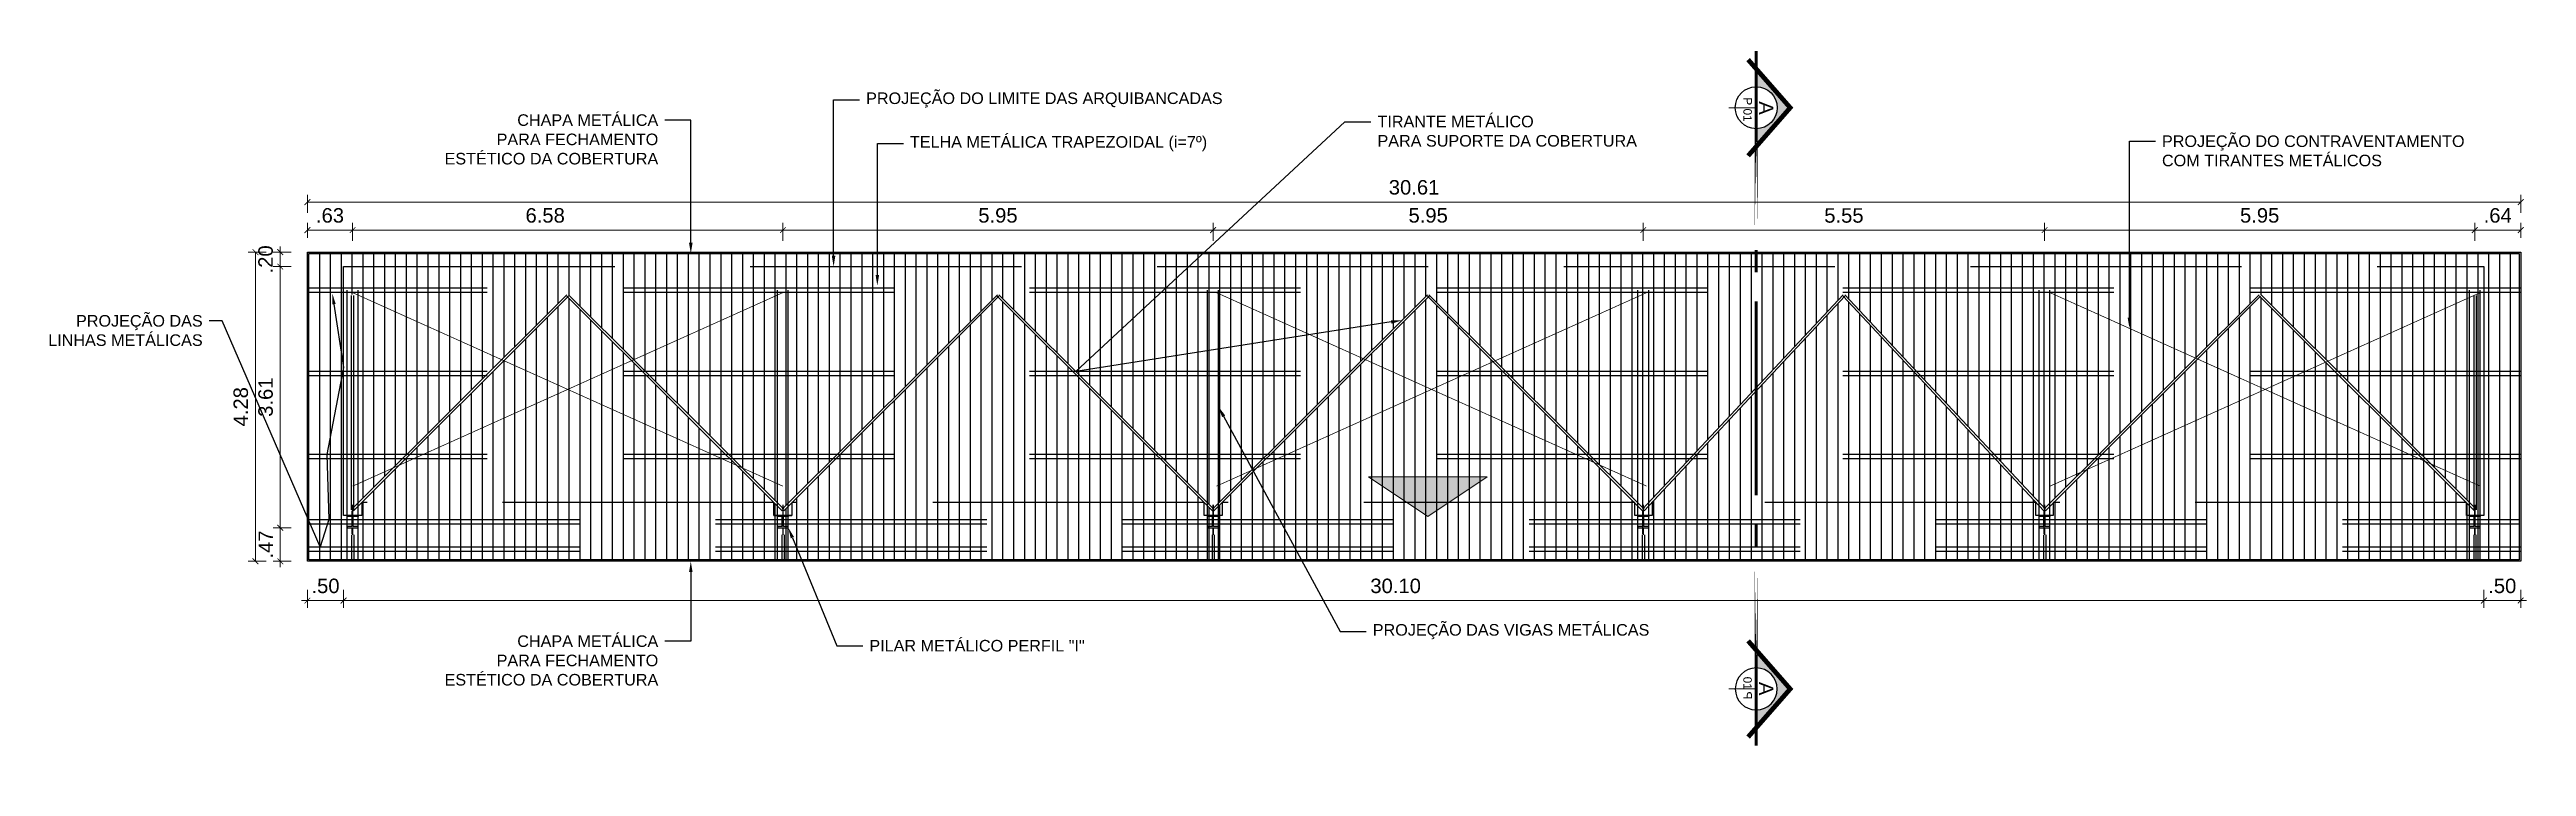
# Model space of a CAD drawing. Header units: metres. Extents: x 2458 to 3695, y 243 to 513.
# Drawn here: x 2777.82 to 2812.08, y 315.68 to 325.59 of the extents above; entities that cross this region are included whole.
import ezdxf
from ezdxf import colors
from ezdxf.entities.mleader import LeaderData, LeaderLine
from ezdxf.enums import TextEntityAlignment as Align
from ezdxf.math import Vec2, Vec3

# ---------------------------------------------------------------- set-up
doc = ezdxf.new("R2010")
doc.units = ezdxf.units.M
doc.header["$LTSCALE"] = 5
doc.header["$MEASUREMENT"] = 0
doc.header["$PDMODE"] = 1
doc.linetypes.add('DASHED', pattern=[0.75, 0.5, -0.25])
for name, color, linetype, lineweight in [('2prancha', 4, 'Continuous', 18), ('ADD_LINE', 7, 'Continuous', 0), ('COTAS', 1, 'Continuous', 0), ('texto', 3, 'Continuous', 25)]:
    doc.layers.add(name, color=color, linetype=linetype, lineweight=lineweight)
for name, color, linetype in [('COTA 1 100', 2, 'Continuous'), ('HACHURA', 251, 'Continuous'), ('PENA 01', 1, 'Continuous'), ('PENA 02', 2, 'Continuous'), ('PENA 03', 3, 'Continuous'), ('projeção', 7, 'DASHED'), ('SIMB_CORTE', 3, 'Continuous'), ('TXT ESPECIFICAÇÕES', 7, 'Continuous')]:
    doc.layers.add(name, color=color, linetype=linetype)
doc.styles.add('Luana', font='arial.ttf')
doc.styles.get("Standard").update_dxf_attribs({"font": 'arial.ttf'})
doc.dimstyles.new('arial100', dxfattribs={"dimtxt": 0.2, "dimasz": 0.08, "dimexe": 0.1, "dimexo": 0.2, "dimgap": 0.1, "dimtad": 1, "dimzin": 4, "dimdsep": 46, "dimtxsty": 'Luana', "dimblk": 'ARCHTICK', "dimcen": 0, "dimclrd": 7, "dimclre": 7, "dimclrt": 256, "dimadec": 0, "dimazin": 0, "dimtfac": 1, "dimtix": 1, "dimtmove": 0, "dimatfit": 3, "dimldrblk": 'CLOSEDBLANK', "dimfxl": 0, "dimlwd": 5, "dimlwe": 5, "dimarcsym": 0})

msp = doc.modelspace()

# ---------------------------------------------------------------- blocks, each defined once
blk = doc.blocks.new('SIMBOLOCORTE')
at = {"layer": 'PENA 02'}
blk.add_hatch(color=251, dxfattribs=at).paths.add_polyline_path([(0.29, 0), (0.537, 0), (0, 0.47), (-0.537, 0), (-0.29, 0, -1)])
at = {"layer": 'COTAS', "ltscale": 50}
blk.add_lwpolyline([(0, -0.378), (0, 0)], dxfattribs=at)
at = {"layer": 'PENA 02', "const_width": 0.0654}
blk.add_lwpolyline([(-0.665, -0.112), (0, 0.47), (0.665, -0.112)], dxfattribs=at)
at = {"layer": 'PENA 02', "color": 1, "const_width": 0.0392}
blk.add_lwpolyline([(1.648, 0), (-0.785, 0)], close=True, dxfattribs=at)
for points in [[(2.274, 0), (1.969, 0)], [(2.98, 0), (2.675, 0)], [(5.159, 0), (3.381, 0)]]:
    blk.add_lwpolyline(points, dxfattribs=at)
at = {"layer": 'PENA 02'}
blk.add_circle((0, 0), 0.29, dxfattribs=at)
at = {"layer": 'PENA 02', "style": 'Luana'}
for tag, height, p in [('CORTE', 0.2, (-0.001, 0.04)), ('PRANCHA', 0.117, (0.102, -0.177))]:
    blk.add_attdef(tag, text='', height=height, dxfattribs=at).set_placement(p, align=Align.CENTER)
at = {"layer": 'texto', "color": 250, "style": 'Luana'}
blk.add_text('P', height=0.117, dxfattribs=at).set_placement((-0.143, -0.176))
blk = doc.blocks.new('_ArchTick')
at = {"color": 0, "linetype": 'ByBlock', "const_width": 0.15}
blk.add_lwpolyline([(-0.5, -0.5), (0.5, 0.5)], dxfattribs=at)
blk = doc.blocks.new('*D112')
at = {"layer": 'COTA 1 100', "color": 7, "lineweight": 5}
for p, q in [((2781.163, 318.981), (2780.913, 318.981)), ((2781.013, 318.981), (2781.013, 319.061)), ((2781.013, 318.516), (2781.013, 318.981)), ((2781.163, 318.516), (2780.913, 318.516)), ((2781.013, 318.516), (2781.013, 318.436))]:
    blk.add_line(p, q, dxfattribs=at)
at = {"layer": 'Defpoints', "color": 0}
for p in [(2781.013, 318.981), (2781.939, 318.981), (2781.389, 318.516)]:
    blk.add_point(p, dxfattribs=at)
at = {"layer": 'COTA 1 100', "color": 7, "lineweight": 5, "xscale": 0.08, "yscale": 0.08, "zscale": 0.08}
for p, rotation in [((2781.013, 318.981), 270), ((2781.013, 318.516), 90)]:
    blk.add_blockref('_ArchTick', p, dxfattribs=dict(at, rotation=rotation))
at = {"layer": 'COTA 1 100', "insert": (2780.813, 318.748), "char_height": 0.2, "attachment_point": 5, "rotation": 90, "style": 'Luana'}
blk.add_mtext('.47', dxfattribs=at)
blk = doc.blocks.new('_ClosedBlank')
at = {"layer": '2prancha', "color": 0, "lineweight": -2}
for p, q in [((-1, 0.17), (0, 0)), ((-1, 0.17), (-1, -0.17)), ((0, 0), (-1, -0.17))]:
    blk.add_line(p, q, dxfattribs=at)
blk = doc.blocks.new('*D113')
at = {"layer": 'COTA 1 100', "color": 7, "lineweight": 5}
for p, q in [((2781.163, 322.591), (2780.913, 322.591)), ((2781.013, 318.981), (2781.013, 322.591)), ((2781.163, 318.981), (2780.913, 318.981))]:
    blk.add_line(p, q, dxfattribs=at)
at = {"layer": 'Defpoints', "color": 0}
for p in [(2781.013, 322.591), (2781.889, 322.591), (2781.939, 318.981)]:
    blk.add_point(p, dxfattribs=at)
at = {"layer": 'COTA 1 100', "color": 7, "lineweight": 5, "xscale": 0.08, "yscale": 0.08, "zscale": 0.08}
for p, rotation in [((2781.013, 322.591), 90), ((2781.013, 318.981), 270)]:
    blk.add_blockref('_ArchTick', p, dxfattribs=dict(at, rotation=rotation))
at = {"layer": 'COTA 1 100', "insert": (2780.811, 320.786), "char_height": 0.2, "attachment_point": 5, "rotation": 90, "style": 'Luana'}
blk.add_mtext('3.61', dxfattribs=at)
blk = doc.blocks.new('*D114')
at = {"layer": 'COTA 1 100', "color": 7, "lineweight": 5}
for p, q in [((2781.163, 322.791), (2780.913, 322.791)), ((2781.013, 322.791), (2781.013, 322.871)), ((2781.013, 322.591), (2781.013, 322.791)), ((2781.163, 322.591), (2780.913, 322.591)), ((2781.013, 322.591), (2781.013, 322.511))]:
    blk.add_line(p, q, dxfattribs=at)
at = {"layer": 'Defpoints', "color": 0}
for p in [(2781.013, 322.791), (2781.389, 322.791), (2781.889, 322.591)]:
    blk.add_point(p, dxfattribs=at)
at = {"layer": 'COTA 1 100', "color": 7, "lineweight": 5, "xscale": 0.08, "yscale": 0.08, "zscale": 0.08}
for p, rotation in [((2781.013, 322.791), 270), ((2781.013, 322.591), 90)]:
    blk.add_blockref('_ArchTick', p, dxfattribs=dict(at, rotation=rotation))
at = {"layer": 'COTA 1 100', "insert": (2780.811, 322.691), "char_height": 0.2, "attachment_point": 5, "rotation": 90, "style": 'Luana'}
blk.add_mtext('.20', dxfattribs=at)
blk = doc.blocks.new('*D115')
at = {"layer": 'COTA 1 100', "color": 7, "lineweight": 5}
for p, q in [((2780.82, 322.791), (2780.57, 322.791)), ((2780.67, 322.791), (2780.67, 318.516)), ((2780.82, 318.516), (2780.57, 318.516))]:
    blk.add_line(p, q, dxfattribs=at)
at = {"layer": 'Defpoints', "color": 0}
for p in [(2781.389, 322.791), (2780.67, 318.516), (2781.389, 318.516)]:
    blk.add_point(p, dxfattribs=at)
at = {"layer": 'COTA 1 100', "color": 7, "lineweight": 5, "xscale": 0.08, "yscale": 0.08, "zscale": 0.08}
for p, rotation in [((2780.67, 322.791), 90), ((2780.67, 318.516), 270)]:
    blk.add_blockref('_ArchTick', p, dxfattribs=dict(at, rotation=rotation))
at = {"layer": 'COTA 1 100', "insert": (2780.468, 320.653), "char_height": 0.2, "attachment_point": 5, "rotation": 90, "style": 'Luana'}
blk.add_mtext('4.28', dxfattribs=at)
blk = doc.blocks.new('*D116')
at = {"layer": 'COTA 1 100', "color": 7, "lineweight": 5}
for p, q in [((2781.389, 322.991), (2781.389, 323.196)), ((2781.389, 323.096), (2782.014, 323.096)), ((2782.014, 322.946), (2782.014, 323.196))]:
    blk.add_line(p, q, dxfattribs=at)
at = {"layer": 'Defpoints', "color": 0}
for p in [(2782.014, 323.096), (2781.389, 322.791), (2782.014, 319.151)]:
    blk.add_point(p, dxfattribs=at)
at = {"layer": 'COTA 1 100', "color": 7, "lineweight": 5, "xscale": 0.08, "yscale": 0.08, "zscale": 0.08, "rotation": 180}
blk.add_blockref('_ArchTick', (2781.389, 323.096), dxfattribs=at)
at = {"layer": 'COTA 1 100', "color": 7, "lineweight": 5, "xscale": 0.08, "yscale": 0.08, "zscale": 0.08}
blk.add_blockref('_ArchTick', (2782.014, 323.096), dxfattribs=at)
at = {"layer": 'COTA 1 100', "insert": (2781.701, 323.298), "char_height": 0.2, "attachment_point": 5, "style": 'Luana'}
blk.add_mtext('.63', dxfattribs=at)
blk = doc.blocks.new('*D117')
at = {"layer": 'COTA 1 100', "color": 7, "lineweight": 5}
for p, q in [((2781.389, 317.973), (2781.309, 317.973)), ((2781.389, 318.123), (2781.389, 317.873)), ((2781.889, 317.973), (2781.389, 317.973)), ((2781.889, 318.123), (2781.889, 317.873)), ((2781.889, 317.973), (2781.969, 317.973))]:
    blk.add_line(p, q, dxfattribs=at)
at = {"layer": 'Defpoints', "color": 0}
for p in [(2781.389, 319.164), (2781.889, 319.151), (2781.389, 317.973)]:
    blk.add_point(p, dxfattribs=at)
at = {"layer": 'COTA 1 100', "color": 7, "lineweight": 5, "xscale": 0.08, "yscale": 0.08, "zscale": 0.08}
blk.add_blockref('_ArchTick', (2781.389, 317.973), dxfattribs=at)
at = {"layer": 'COTA 1 100', "color": 7, "lineweight": 5, "xscale": 0.08, "yscale": 0.08, "zscale": 0.08, "rotation": 180}
blk.add_blockref('_ArchTick', (2781.889, 317.973), dxfattribs=at)
at = {"layer": 'COTA 1 100', "insert": (2781.639, 318.175), "char_height": 0.2, "attachment_point": 5, "style": 'Luana'}
blk.add_mtext('.50', dxfattribs=at)
blk = doc.blocks.new('*D118')
at = {"layer": 'COTA 1 100', "color": 7, "lineweight": 5}
for p, q in [((2781.389, 318.123), (2781.389, 317.873)), ((2781.389, 317.973), (2811.489, 317.973)), ((2811.489, 318.123), (2811.489, 317.873))]:
    blk.add_line(p, q, dxfattribs=at)
at = {"layer": 'Defpoints', "color": 0}
for p in [(2781.389, 319.164), (2811.489, 319.151), (2811.489, 317.973)]:
    blk.add_point(p, dxfattribs=at)
at = {"layer": 'COTA 1 100', "color": 7, "lineweight": 5, "xscale": 0.08, "yscale": 0.08, "zscale": 0.08, "rotation": 180}
blk.add_blockref('_ArchTick', (2781.389, 317.973), dxfattribs=at)
at = {"layer": 'COTA 1 100', "color": 7, "lineweight": 5, "xscale": 0.08, "yscale": 0.08, "zscale": 0.08}
blk.add_blockref('_ArchTick', (2811.489, 317.973), dxfattribs=at)
at = {"layer": 'COTA 1 100', "insert": (2796.439, 318.175), "char_height": 0.2, "attachment_point": 5, "style": 'Luana'}
blk.add_mtext('30.10', dxfattribs=at)
blk = doc.blocks.new('*D119')
at = {"layer": 'COTA 1 100', "color": 7, "lineweight": 5}
for p, q in [((2811.489, 317.973), (2811.409, 317.973)), ((2811.489, 318.123), (2811.489, 317.873)), ((2811.489, 317.973), (2811.999, 317.973)), ((2811.999, 318.123), (2811.999, 317.873)), ((2811.999, 317.973), (2812.079, 317.973))]:
    blk.add_line(p, q, dxfattribs=at)
at = {"layer": 'Defpoints', "color": 0}
for p in [(2811.489, 319.151), (2811.999, 318.516), (2811.999, 317.973)]:
    blk.add_point(p, dxfattribs=at)
at = {"layer": 'COTA 1 100', "color": 7, "lineweight": 5, "xscale": 0.08, "yscale": 0.08, "zscale": 0.08}
blk.add_blockref('_ArchTick', (2811.489, 317.973), dxfattribs=at)
at = {"layer": 'COTA 1 100', "color": 7, "lineweight": 5, "xscale": 0.08, "yscale": 0.08, "zscale": 0.08, "rotation": 180}
blk.add_blockref('_ArchTick', (2811.999, 317.973), dxfattribs=at)
at = {"layer": 'COTA 1 100', "insert": (2811.744, 318.175), "char_height": 0.2, "attachment_point": 5, "style": 'Luana'}
blk.add_mtext('.50', dxfattribs=at)
blk = doc.blocks.new('*D120')
at = {"layer": 'COTA 1 100', "color": 7, "lineweight": 5}
for p, q in [((2781.389, 322.991), (2781.389, 323.196)), ((2781.389, 323.096), (2787.965, 323.096)), ((2787.965, 322.946), (2787.965, 323.196))]:
    blk.add_line(p, q, dxfattribs=at)
at = {"layer": 'Defpoints', "color": 0}
for p in [(2787.965, 323.096), (2781.389, 322.791), (2787.965, 319.151)]:
    blk.add_point(p, dxfattribs=at)
at = {"layer": 'COTA 1 100', "color": 7, "lineweight": 5, "xscale": 0.08, "yscale": 0.08, "zscale": 0.08, "rotation": 180}
blk.add_blockref('_ArchTick', (2781.389, 323.096), dxfattribs=at)
at = {"layer": 'COTA 1 100', "color": 7, "lineweight": 5, "xscale": 0.08, "yscale": 0.08, "zscale": 0.08}
blk.add_blockref('_ArchTick', (2787.965, 323.096), dxfattribs=at)
at = {"layer": 'COTA 1 100', "insert": (2784.677, 323.298), "char_height": 0.2, "attachment_point": 5, "style": 'Luana'}
blk.add_mtext('6.58', dxfattribs=at)
blk = doc.blocks.new('*D121')
at = {"layer": 'COTA 1 100', "color": 7, "lineweight": 5}
for p, q in [((2787.965, 322.946), (2787.965, 323.196)), ((2787.965, 323.096), (2793.914, 323.096)), ((2793.914, 322.946), (2793.914, 323.196))]:
    blk.add_line(p, q, dxfattribs=at)
at = {"layer": 'Defpoints', "color": 0}
for p in [(2793.914, 323.096), (2787.965, 319.151), (2793.914, 319.151)]:
    blk.add_point(p, dxfattribs=at)
at = {"layer": 'COTA 1 100', "color": 7, "lineweight": 5, "xscale": 0.08, "yscale": 0.08, "zscale": 0.08, "rotation": 180}
blk.add_blockref('_ArchTick', (2787.965, 323.096), dxfattribs=at)
at = {"layer": 'COTA 1 100', "color": 7, "lineweight": 5, "xscale": 0.08, "yscale": 0.08, "zscale": 0.08}
blk.add_blockref('_ArchTick', (2793.914, 323.096), dxfattribs=at)
at = {"layer": 'COTA 1 100', "insert": (2790.939, 323.298), "char_height": 0.2, "attachment_point": 5, "style": 'Luana'}
blk.add_mtext('5.95', dxfattribs=at)
blk = doc.blocks.new('*D122')
at = {"layer": 'COTA 1 100', "color": 7, "lineweight": 5}
for p, q in [((2793.914, 322.946), (2793.914, 323.196)), ((2793.914, 323.096), (2799.864, 323.096)), ((2799.864, 322.946), (2799.864, 323.196))]:
    blk.add_line(p, q, dxfattribs=at)
at = {"layer": 'Defpoints', "color": 0}
for p in [(2799.864, 323.096), (2793.914, 319.151), (2799.864, 319.151)]:
    blk.add_point(p, dxfattribs=at)
at = {"layer": 'COTA 1 100', "color": 7, "lineweight": 5, "xscale": 0.08, "yscale": 0.08, "zscale": 0.08, "rotation": 180}
blk.add_blockref('_ArchTick', (2793.914, 323.096), dxfattribs=at)
at = {"layer": 'COTA 1 100', "color": 7, "lineweight": 5, "xscale": 0.08, "yscale": 0.08, "zscale": 0.08}
blk.add_blockref('_ArchTick', (2799.864, 323.096), dxfattribs=at)
at = {"layer": 'COTA 1 100', "insert": (2796.889, 323.298), "char_height": 0.2, "attachment_point": 5, "style": 'Luana'}
blk.add_mtext('5.95', dxfattribs=at)
blk = doc.blocks.new('*D123')
at = {"layer": 'COTA 1 100', "color": 7, "lineweight": 5}
for p, q in [((2799.864, 322.946), (2799.864, 323.196)), ((2799.864, 323.096), (2805.414, 323.096)), ((2805.414, 322.946), (2805.414, 323.196))]:
    blk.add_line(p, q, dxfattribs=at)
at = {"layer": 'Defpoints', "color": 0}
for p in [(2805.414, 323.096), (2799.864, 319.151), (2805.414, 319.151)]:
    blk.add_point(p, dxfattribs=at)
at = {"layer": 'COTA 1 100', "color": 7, "lineweight": 5, "xscale": 0.08, "yscale": 0.08, "zscale": 0.08, "rotation": 180}
blk.add_blockref('_ArchTick', (2799.864, 323.096), dxfattribs=at)
at = {"layer": 'COTA 1 100', "color": 7, "lineweight": 5, "xscale": 0.08, "yscale": 0.08, "zscale": 0.08}
blk.add_blockref('_ArchTick', (2805.414, 323.096), dxfattribs=at)
at = {"layer": 'COTA 1 100', "insert": (2802.639, 323.297), "char_height": 0.2, "attachment_point": 5, "style": 'Luana'}
blk.add_mtext('5.55', dxfattribs=at)
blk = doc.blocks.new('*D124')
at = {"layer": 'COTA 1 100', "color": 7, "lineweight": 5}
for p, q in [((2805.414, 322.946), (2805.414, 323.196)), ((2805.414, 323.096), (2811.364, 323.096)), ((2811.364, 322.946), (2811.364, 323.196))]:
    blk.add_line(p, q, dxfattribs=at)
at = {"layer": 'Defpoints', "color": 0}
for p in [(2811.364, 323.096), (2805.414, 319.151), (2811.364, 319.151)]:
    blk.add_point(p, dxfattribs=at)
at = {"layer": 'COTA 1 100', "color": 7, "lineweight": 5, "xscale": 0.08, "yscale": 0.08, "zscale": 0.08, "rotation": 180}
blk.add_blockref('_ArchTick', (2805.414, 323.096), dxfattribs=at)
at = {"layer": 'COTA 1 100', "color": 7, "lineweight": 5, "xscale": 0.08, "yscale": 0.08, "zscale": 0.08}
blk.add_blockref('_ArchTick', (2811.364, 323.096), dxfattribs=at)
at = {"layer": 'COTA 1 100', "insert": (2808.389, 323.298), "char_height": 0.2, "attachment_point": 5, "style": 'Luana'}
blk.add_mtext('5.95', dxfattribs=at)
blk = doc.blocks.new('*D125')
at = {"layer": 'COTA 1 100', "color": 7, "lineweight": 5}
for p, q in [((2811.364, 322.946), (2811.364, 323.196)), ((2811.364, 323.096), (2811.999, 323.096)), ((2811.999, 322.991), (2811.999, 323.196))]:
    blk.add_line(p, q, dxfattribs=at)
at = {"layer": 'Defpoints', "color": 0}
for p in [(2811.999, 323.096), (2811.999, 322.791), (2811.364, 319.151)]:
    blk.add_point(p, dxfattribs=at)
at = {"layer": 'COTA 1 100', "color": 7, "lineweight": 5, "xscale": 0.08, "yscale": 0.08, "zscale": 0.08, "rotation": 180}
blk.add_blockref('_ArchTick', (2811.364, 323.096), dxfattribs=at)
at = {"layer": 'COTA 1 100', "color": 7, "lineweight": 5, "xscale": 0.08, "yscale": 0.08, "zscale": 0.08}
blk.add_blockref('_ArchTick', (2811.999, 323.096), dxfattribs=at)
at = {"layer": 'COTA 1 100', "insert": (2811.681, 323.298), "char_height": 0.2, "attachment_point": 5, "style": 'Luana'}
blk.add_mtext('.64', dxfattribs=at)
blk = doc.blocks.new('*D126')
at = {"layer": 'COTA 1 100', "color": 7, "lineweight": 5}
for p, q in [((2781.389, 323.334), (2781.389, 323.584)), ((2811.999, 323.484), (2781.389, 323.484)), ((2811.999, 323.334), (2811.999, 323.584))]:
    blk.add_line(p, q, dxfattribs=at)
at = {"layer": 'Defpoints', "color": 0}
for p in [(2781.389, 323.484), (2781.389, 322.791), (2811.999, 322.791)]:
    blk.add_point(p, dxfattribs=at)
at = {"layer": 'COTA 1 100', "color": 7, "lineweight": 5, "xscale": 0.08, "yscale": 0.08, "zscale": 0.08, "rotation": 180}
blk.add_blockref('_ArchTick', (2781.389, 323.484), dxfattribs=at)
at = {"layer": 'COTA 1 100', "color": 7, "lineweight": 5, "xscale": 0.08, "yscale": 0.08, "zscale": 0.08}
blk.add_blockref('_ArchTick', (2811.999, 323.484), dxfattribs=at)
at = {"layer": 'COTA 1 100', "insert": (2796.694, 323.686), "char_height": 0.2, "attachment_point": 5, "style": 'Luana'}
blk.add_mtext('30.61', dxfattribs=at)

# ---------------------------------------------------------------- dimensions: what is measured, and where the dimension line sits
at = {"layer": 'COTA 1 100'}
for base, p1, p2, override, picture, middle in [((2781.389, 323.484), (2811.999, 322.791), (2781.389, 322.791), {"dimfxl": 0.15, "dimfxlon": 1}, '*D126', (2796.694, 323.686)), ((2782.013684584, 323.095743863), (2781.388684584, 322.79076316), (2782.013684584, 319.15076316), {"dimfxl": 0.15, "dimfxlon": 1}, '*D116', (2781.701184584, 323.297926674)), ((2787.965, 323.096), (2781.389, 322.791), (2787.965, 319.151), {"dimtmove": 1, "dimfxl": 0.15, "dimfxlon": 1}, '*D120', (2784.677, 323.298)), ((2793.914, 323.096), (2787.965, 319.151), (2793.914, 319.151), {"dimtmove": 1, "dimfxl": 0.15, "dimfxlon": 1}, '*D121', (2790.939, 323.298)), ((2799.864, 323.096), (2793.914, 319.151), (2799.864, 319.151), {"dimtmove": 1, "dimfxl": 0.15, "dimfxlon": 1}, '*D122', (2796.889, 323.298)), ((2805.414, 323.096), (2799.864, 319.151), (2805.414, 319.151), {"dimtmove": 1, "dimfxl": 0.15, "dimfxlon": 1}, '*D123', (2802.639, 323.297)), ((2811.364, 323.096), (2805.414, 319.151), (2811.364, 319.151), {"dimtmove": 1, "dimfxl": 0.15, "dimfxlon": 1}, '*D124', (2808.389, 323.298)), ((2811.998684584, 323.095743863), (2811.363684584, 319.15076316), (2811.998684584, 322.79076316), {"dimtmove": 1, "dimfxl": 0.15, "dimfxlon": 1}, '*D125', (2811.681184584, 323.297858461)), ((2781.389, 317.973), (2781.889, 319.151), (2781.389, 319.164), {"dimfxl": 0.15, "dimfxlon": 1}, '*D117', (2781.639, 318.175)), ((2811.489, 317.973), (2781.389, 319.164), (2811.489, 319.151), {"dimtmove": 1, "dimfxl": 0.15, "dimfxlon": 1}, '*D118', (2796.439, 318.175))]:
    dim = msp.add_linear_dim(base=base, p1=p1, p2=p2, dimstyle='arial100', override=override, dxfattribs=at)
    dim.commit()
    dim.dimension.update_dxf_attribs({"geometry": picture, "text_midpoint": middle})
for base, p1, p2, override, picture, middle in [((2780.670123491, 318.51576316), (2781.388684584, 322.79076316), (2781.388684584, 318.51576316), {"dimfxl": 0.15, "dimfxlon": 1}, '*D115', (2780.468008894, 320.65326316)), ((2781.013, 322.791), (2781.889, 322.591), (2781.389, 322.791), {"dimtmove": 1, "dimfxl": 0.15, "dimfxlon": 1}, '*D114', (2780.811, 322.691)), ((2781.013, 322.591), (2781.939, 318.981), (2781.889, 322.591), {"dimtmove": 1, "dimfxl": 0.15, "dimfxlon": 1}, '*D113', (2780.811, 320.786)), ((2781.012892528, 318.98076316), (2781.388684584, 318.51576316), (2781.938684584, 318.98076316), {"dimfxl": 0.15, "dimfxlon": 1}, '*D112', (2780.812892528, 318.74826316))]:
    dim = msp.add_linear_dim(base=base, p1=p1, p2=p2, angle=90, dimstyle='arial100', override=override, dxfattribs=at)
    dim.commit()
    dim.dimension.update_dxf_attribs({"geometry": picture, "text_midpoint": middle})
dim = msp.add_linear_dim(base=(2811.999, 317.973), p1=(2811.489, 319.151), p2=(2811.999, 318.516), text='.50', dimstyle='arial100', override={"dimtmove": 1, "dimfxl": 0.15, "dimfxlon": 1}, dxfattribs=at)
dim.commit()
dim.dimension.update_dxf_attribs({"geometry": '*D119', "text_midpoint": (2811.744, 318.175)})

# ---------------------------------------------------------------- hatches: boundary and pattern name
at = {"layer": 'ADD_LINE'}
h = msp.add_hatch(color=256, dxfattribs=at)
h.paths.add_polyline_path([(2797.589, 319.606), (2797.418, 319.683), (2796.454, 319.683), (2796.221, 319.578), (2796.884, 319.137)])
h.paths.add_polyline_path([(2796.454, 319.683), (2796.063, 319.683), (2796.221, 319.578)])
h.paths.add_polyline_path([(2797.704, 319.683), (2797.418, 319.683), (2797.589, 319.606)])
at = {"layer": 'HACHURA', "ltscale": 1.5}
h = msp.add_hatch(dxfattribs=at)
h.set_pattern_fill('_USER', color=256, scale=0.15, angle=90, style=0, pattern_type=0)
h.set_pattern_definition([(90, (2781.40868, 318.67076), (-0.15, 9e-18), [])])
h.paths.add_polyline_path([(2781.409, 322.771), (2781.409, 318.536), (2805.402, 318.536, -0.124321), (2805.4, 318.543), (2805.4, 318.881, -1), (2805.43, 318.881), (2805.43, 318.543, -0.124321), (2805.428, 318.536), (2811.979, 318.536), (2811.979, 322.771)])
h.paths.add_polyline_path([(2811.38, 318.881), (2811.38, 318.543, -1), (2811.35, 318.543), (2811.35, 318.881, -1)])
h.paths.add_polyline_path([(2799.88, 318.881), (2799.88, 318.543, -1), (2799.85, 318.543), (2799.85, 318.881, -1)])
h.paths.add_polyline_path([(2793.93, 318.881), (2793.93, 318.543, -1), (2793.9, 318.543), (2793.9, 318.881, -1)])
h.paths.add_polyline_path([(2787.98, 318.881), (2787.98, 318.543, -1), (2787.95, 318.543), (2787.95, 318.881, -1)])
h.paths.add_polyline_path([(2782.03, 318.881), (2782.03, 318.543, -1), (2782, 318.543), (2782, 318.881, -1)])
h.paths.add_polyline_path([(2787.965, 319.247), (2790.924, 322.195, -0.352851), (2790.94, 322.206, -0.352851), (2790.956, 322.195), (2793.915, 319.247), (2796.874, 322.195, -0.352851), (2796.89, 322.206, -0.352851), (2796.906, 322.195), (2799.865, 319.247), (2802.628, 322.201, -0.433732), (2802.65, 322.201), (2805.415, 319.247), (2808.381, 322.201, -0.265001), (2808.395, 322.205, -0.265113), (2808.409, 322.201), (2811.357, 319.262), (2811.357, 322.191, -1), (2811.387, 322.191), (2811.387, 319.226, -0.57735), (2811.365, 319.213), (2811.365, 319.151), (2811.439, 319.151), (2811.439, 319.136), (2811.371, 319.136), (2811.371, 318.996), (2811.439, 318.996), (2811.439, 318.981), (2811.289, 318.981), (2811.289, 318.996), (2811.356, 318.996), (2811.356, 319.136), (2811.289, 319.136), (2811.289, 319.151), (2811.365, 319.151), (2811.365, 319.213, -0.065174), (2811.362, 319.215), (2808.395, 322.173), (2805.426, 319.215, -0.19842), (2805.415, 319.211), (2805.415, 319.151), (2805.489, 319.151), (2805.489, 319.136), (2805.421, 319.136), (2805.421, 318.996), (2805.489, 318.996), (2805.489, 318.981), (2805.339, 318.981), (2805.339, 318.996), (2805.406, 318.996), (2805.406, 319.136), (2805.339, 319.136), (2805.339, 319.151), (2805.415, 319.151), (2805.415, 319.211, -0.207468), (2805.404, 319.216), (2802.639, 322.169), (2799.876, 319.216, -0.207585), (2799.865, 319.211), (2799.865, 319.151), (2799.939, 319.151), (2799.939, 319.136), (2799.871, 319.136), (2799.871, 318.996), (2799.939, 318.996), (2799.939, 318.981), (2799.789, 318.981), (2799.789, 318.996), (2799.856, 318.996), (2799.856, 319.136), (2799.789, 319.136), (2799.789, 319.151), (2799.865, 319.151), (2799.865, 319.211, -0.19842), (2799.854, 319.215), (2796.89, 322.168), (2793.926, 319.215, -0.19842), (2793.915, 319.211), (2793.915, 319.151), (2793.989, 319.151), (2793.989, 319.136), (2793.921, 319.136), (2793.921, 318.996), (2793.989, 318.996), (2793.989, 318.981), (2793.839, 318.981), (2793.839, 318.996), (2793.906, 318.996), (2793.906, 319.136), (2793.839, 319.136), (2793.839, 319.151), (2793.915, 319.151), (2793.915, 319.211, -0.19842), (2793.904, 319.215), (2790.94, 322.168), (2787.976, 319.215, -0.19842), (2787.965, 319.211), (2787.965, 319.151), (2788.039, 319.151), (2788.039, 319.136), (2787.971, 319.136), (2787.971, 318.996), (2788.039, 318.996), (2788.039, 318.981), (2787.889, 318.981), (2787.889, 318.996), (2787.956, 318.996), (2787.956, 319.136), (2787.889, 319.136), (2787.889, 319.151), (2787.965, 319.151), (2787.965, 319.211, -0.19842), (2787.954, 319.215), (2784.989, 322.17), (2782.026, 319.215, -0.198529), (2782.015, 319.211), (2782.015, 319.151), (2782.089, 319.151), (2782.089, 319.136), (2782.021, 319.136), (2782.021, 318.996), (2782.089, 318.996), (2782.089, 318.981), (2781.939, 318.981), (2781.939, 318.996), (2782.006, 318.996), (2782.006, 319.136), (2781.939, 319.136), (2781.939, 319.151), (2782.015, 319.151), (2782.015, 319.211, -0.414214), (2782, 319.226), (2782, 322.191, -1), (2782.03, 322.191), (2782.03, 319.262), (2784.978, 322.201, -0.413228), (2784.999, 322.201)], flags=16)
h.paths.add_polyline_path([(2788.039, 319.151), (2788.039, 319.136), (2787.971, 319.136), (2787.971, 318.996), (2788.039, 318.996), (2788.039, 318.981), (2787.889, 318.981), (2787.889, 318.996), (2787.956, 318.996), (2787.956, 319.136), (2787.889, 319.136), (2787.889, 319.151)], flags=0)
h.paths.add_polyline_path([(2793.839, 319.151), (2793.989, 319.151), (2793.989, 319.136), (2793.921, 319.136), (2793.921, 318.996), (2793.989, 318.996), (2793.989, 318.981), (2793.839, 318.981), (2793.839, 318.996), (2793.906, 318.996), (2793.906, 319.136), (2793.839, 319.136)], flags=0)
h.paths.add_polyline_path([(2799.789, 319.151), (2799.939, 319.151), (2799.939, 319.136), (2799.871, 319.136), (2799.871, 318.996), (2799.939, 318.996), (2799.939, 318.981), (2799.789, 318.981), (2799.789, 318.996), (2799.856, 318.996), (2799.856, 319.136), (2799.789, 319.136)], flags=0)
h.paths.add_polyline_path([(2805.339, 319.151), (2805.489, 319.151), (2805.489, 319.136), (2805.421, 319.136), (2805.421, 318.996), (2805.489, 318.996), (2805.489, 318.981), (2805.339, 318.981), (2805.339, 318.996), (2805.406, 318.996), (2805.406, 319.136), (2805.339, 319.136)], flags=0)
h.paths.add_polyline_path([(2811.289, 319.151), (2811.439, 319.151), (2811.439, 319.136), (2811.371, 319.136), (2811.371, 318.996), (2811.439, 318.996), (2811.439, 318.981), (2811.289, 318.981), (2811.289, 318.996), (2811.356, 318.996), (2811.356, 319.136), (2811.289, 319.136)], flags=0)

# ---------------------------------------------------------------- linework, layer by layer
at = {"layer": 'ADD_LINE'}
msp.add_line((2796.063, 319.683), (2797.704, 319.683), dxfattribs=at)
for points in [[(2796.063, 319.683), (2796.884, 319.137)], [(2797.704, 319.683), (2796.884, 319.137)]]:
    msp.add_lwpolyline(points, dxfattribs=at)
at = {"layer": 'PENA 01', "ltscale": 1.5}
for p, q in [((2782, 319.226), (2782, 322.191)), ((2782.004, 319.236), (2784.978, 322.201)), ((2782.026, 319.215), (2784.999, 322.18)), ((2782.03, 319.226), (2782.03, 322.191)), ((2787.954, 319.215), (2784.978, 322.18)), ((2787.976, 319.236), (2784.999, 322.201)), ((2787.954, 319.236), (2790.931, 322.201)), ((2787.976, 319.215), (2790.952, 322.18)), ((2793.904, 319.215), (2790.928, 322.18)), ((2793.926, 319.236), (2790.949, 322.201)), ((2793.904, 319.236), (2796.881, 322.201)), ((2793.926, 319.215), (2796.902, 322.18)), ((2799.854, 319.215), (2796.878, 322.18)), ((2799.876, 319.236), (2796.899, 322.201)), ((2799.854, 319.236), (2802.628, 322.201)), ((2799.876, 319.216), (2802.65, 322.181)), ((2805.404, 319.216), (2802.628, 322.181)), ((2805.426, 319.236), (2802.65, 322.201)), ((2805.404, 319.236), (2808.381, 322.201)), ((2805.426, 319.215), (2808.402, 322.18)), ((2811.362, 319.215), (2808.388, 322.18)), ((2811.383, 319.236), (2808.409, 322.201)), ((2811.357, 319.226), (2811.357, 322.191)), ((2811.387, 319.226), (2811.387, 322.191)), ((2782, 318.881), (2782, 318.543)), ((2782.03, 318.881), (2782.03, 318.543)), ((2787.95, 318.881), (2787.95, 318.543)), ((2787.98, 318.881), (2787.98, 318.543)), ((2793.9, 318.881), (2793.9, 318.543)), ((2793.93, 318.881), (2793.93, 318.543)), ((2799.85, 318.881), (2799.85, 318.543)), ((2799.88, 318.881), (2799.88, 318.543)), ((2805.4, 318.881), (2805.4, 318.543)), ((2805.43, 318.881), (2805.43, 318.543)), ((2811.35, 318.881), (2811.35, 318.543)), ((2811.38, 318.881), (2811.38, 318.543))]:
    msp.add_line(p, q, dxfattribs=at)
at = {"layer": 'PENA 02'}
for points in [[(2781.389, 322.791), (2811.999, 322.791), (2811.999, 318.516), (2781.389, 318.516)], [(2781.409, 322.771), (2811.979, 322.771), (2811.979, 318.536), (2781.409, 318.536)]]:
    msp.add_lwpolyline(points, close=True, dxfattribs=at)
at = {"layer": 'PENA 02', "ltscale": 1.5, "const_width": 0.02}
for points in [[(2782.015, 319.151), (2782.015, 319.301)], [(2787.965, 319.151), (2787.965, 319.301)], [(2793.915, 319.151), (2793.915, 319.301)], [(2799.865, 319.151), (2799.865, 319.301)], [(2805.415, 319.151), (2805.415, 319.301)], [(2811.365, 319.151), (2811.365, 319.301)], [(2782.015, 318.981), (2782.015, 318.881)], [(2787.965, 318.981), (2787.965, 318.881)], [(2793.915, 318.981), (2793.915, 318.881)], [(2799.865, 318.981), (2799.865, 318.881)], [(2805.415, 318.981), (2805.415, 318.881)], [(2811.365, 318.981), (2811.365, 318.881)]]:
    msp.add_lwpolyline(points, dxfattribs=at)
at = {"layer": 'PENA 03'}
for p, q in [((2782.006, 318.996), (2782.006, 319.136)), ((2782.021, 318.996), (2782.021, 319.136)), ((2787.839, 319.151), (2788.089, 319.151)), ((2787.956, 318.996), (2787.956, 319.136)), ((2787.956, 318.996), (2787.956, 319.136)), ((2787.971, 318.996), (2787.971, 319.136)), ((2787.971, 318.996), (2787.971, 319.136)), ((2793.906, 318.996), (2793.906, 319.136)), ((2793.906, 318.996), (2793.906, 319.136)), ((2793.921, 318.996), (2793.921, 319.136)), ((2793.921, 318.996), (2793.921, 319.136)), ((2799.856, 318.996), (2799.856, 319.136)), ((2799.856, 318.996), (2799.856, 319.136)), ((2799.871, 318.996), (2799.871, 319.136)), ((2799.871, 318.996), (2799.871, 319.136)), ((2805.406, 318.996), (2805.406, 319.136)), ((2805.406, 318.996), (2805.406, 319.136)), ((2805.421, 318.996), (2805.421, 319.136)), ((2805.421, 318.996), (2805.421, 319.136)), ((2811.356, 318.996), (2811.356, 319.136)), ((2811.356, 318.996), (2811.356, 319.136)), ((2811.371, 318.996), (2811.371, 319.136)), ((2811.371, 318.996), (2811.371, 319.136))]:
    msp.add_line(p, q, dxfattribs=at)
for points in [[(2782.006, 319.136), (2781.939, 319.136), (2781.939, 319.151), (2782.089, 319.151), (2782.089, 319.136), (2782.021, 319.136)], [(2782.006, 318.996), (2781.939, 318.996), (2781.939, 318.981), (2782.089, 318.981), (2782.089, 318.996), (2782.021, 318.996)], [(2788.089, 319.151), (2787.839, 319.151)], [(2787.956, 319.136), (2787.889, 319.136), (2787.889, 319.151), (2788.039, 319.151), (2788.039, 319.136), (2787.971, 319.136)], [(2787.956, 319.136), (2787.889, 319.136), (2787.889, 319.151), (2788.039, 319.151), (2788.039, 319.136), (2787.971, 319.136)], [(2787.956, 318.996), (2787.889, 318.996), (2787.889, 318.981), (2788.039, 318.981), (2788.039, 318.996), (2787.971, 318.996)], [(2787.956, 318.996), (2787.889, 318.996), (2787.889, 318.981), (2788.039, 318.981), (2788.039, 318.996), (2787.971, 318.996)], [(2793.906, 319.136), (2793.839, 319.136), (2793.839, 319.151), (2793.989, 319.151), (2793.989, 319.136), (2793.921, 319.136)], [(2793.906, 319.136), (2793.839, 319.136), (2793.839, 319.151), (2793.989, 319.151), (2793.989, 319.136), (2793.921, 319.136)], [(2793.906, 318.996), (2793.839, 318.996), (2793.839, 318.981), (2793.989, 318.981), (2793.989, 318.996), (2793.921, 318.996)], [(2793.906, 318.996), (2793.839, 318.996), (2793.839, 318.981), (2793.989, 318.981), (2793.989, 318.996), (2793.921, 318.996)], [(2799.856, 319.136), (2799.789, 319.136), (2799.789, 319.151), (2799.939, 319.151), (2799.939, 319.136), (2799.871, 319.136)], [(2799.856, 319.136), (2799.789, 319.136), (2799.789, 319.151), (2799.939, 319.151), (2799.939, 319.136), (2799.871, 319.136)], [(2799.856, 318.996), (2799.789, 318.996), (2799.789, 318.981), (2799.939, 318.981), (2799.939, 318.996), (2799.871, 318.996)], [(2799.856, 318.996), (2799.789, 318.996), (2799.789, 318.981), (2799.939, 318.981), (2799.939, 318.996), (2799.871, 318.996)], [(2805.406, 319.136), (2805.339, 319.136), (2805.339, 319.151), (2805.489, 319.151), (2805.489, 319.136), (2805.421, 319.136)], [(2805.406, 319.136), (2805.339, 319.136), (2805.339, 319.151), (2805.489, 319.151), (2805.489, 319.136), (2805.421, 319.136)], [(2805.406, 318.996), (2805.339, 318.996), (2805.339, 318.981), (2805.489, 318.981), (2805.489, 318.996), (2805.421, 318.996)], [(2805.406, 318.996), (2805.339, 318.996), (2805.339, 318.981), (2805.489, 318.981), (2805.489, 318.996), (2805.421, 318.996)], [(2811.356, 319.136), (2811.289, 319.136), (2811.289, 319.151), (2811.439, 319.151), (2811.439, 319.136), (2811.371, 319.136)], [(2811.356, 319.136), (2811.289, 319.136), (2811.289, 319.151), (2811.439, 319.151), (2811.439, 319.136), (2811.371, 319.136)], [(2811.356, 318.996), (2811.289, 318.996), (2811.289, 318.981), (2811.439, 318.981), (2811.439, 318.996), (2811.371, 318.996)], [(2811.356, 318.996), (2811.289, 318.996), (2811.289, 318.981), (2811.439, 318.981), (2811.439, 318.996), (2811.371, 318.996)]]:
    msp.add_lwpolyline(points, dxfattribs=at)
at = {"layer": 'projeção', "ltscale": 1.5}
for p, q in [((2781.939, 318.516), (2781.939, 322.791)), ((2782.089, 318.516), (2782.089, 322.791)), ((2787.889, 318.516), (2787.889, 322.791)), ((2787.889, 318.516), (2787.889, 322.791)), ((2788.039, 318.516), (2788.039, 322.791)), ((2788.039, 318.516), (2788.039, 322.791)), ((2793.839, 318.516), (2793.839, 322.791)), ((2793.839, 318.516), (2793.839, 322.791)), ((2793.989, 318.516), (2793.989, 322.791)), ((2793.989, 318.516), (2793.989, 322.791)), ((2799.789, 318.516), (2799.789, 322.791)), ((2799.789, 318.516), (2799.789, 322.791)), ((2799.939, 318.516), (2799.939, 322.791)), ((2799.939, 318.516), (2799.939, 322.791)), ((2805.339, 318.516), (2805.339, 322.791)), ((2805.339, 318.516), (2805.339, 322.791)), ((2805.489, 318.516), (2805.489, 322.791)), ((2805.489, 318.516), (2805.489, 322.791)), ((2811.289, 318.516), (2811.289, 322.791)), ((2811.289, 318.516), (2811.289, 322.791)), ((2811.439, 318.516), (2811.439, 322.791)), ((2811.439, 318.516), (2811.439, 322.791)), ((2781.409, 319.096), (2811.979, 319.096)), ((2781.409, 319.036), (2811.979, 319.036))]:
    msp.add_line(p, q, dxfattribs=at)
at = {"layer": 'projeção', "color": 7, "ltscale": 1.5}
for points in [[(2811.489, 319.151), (2811.249, 319.151), (2811.249, 319.331), (2805.534, 319.331), (2805.534, 319.151), (2805.294, 319.151), (2805.294, 319.331), (2799.989, 319.331), (2799.989, 319.151), (2799.749, 319.151), (2799.749, 319.331), (2794.039, 319.331), (2794.039, 319.151), (2793.789, 319.151), (2793.789, 319.331), (2788.089, 319.331), (2788.089, 319.151), (2787.839, 319.151), (2787.839, 319.331), (2782.141, 319.331), (2782.141, 319.151), (2781.889, 319.151), (2781.889, 322.591), (2811.489, 322.591), (2811.489, 319.151)], [(2811.999, 322.291), (2781.389, 322.291)], [(2811.999, 322.231), (2781.389, 322.231)], [(2811.999, 321.141), (2781.389, 321.141)], [(2811.999, 321.081), (2781.389, 321.081)], [(2811.999, 319.991), (2781.389, 319.991)], [(2811.999, 319.931), (2781.389, 319.931)], [(2781.409, 318.716), (2781.409, 318.716), (2811.999, 318.716)], [(2781.409, 318.656), (2811.999, 318.656)]]:
    msp.add_lwpolyline(points, dxfattribs=at)
at = {"layer": 'projeção', "color": 7, "ltscale": 1.5, "const_width": 0.01}
for points in [[(2782.014, 319.555), (2787.964, 322.231)], [(2787.964, 319.555), (2782.014, 322.231)], [(2799.911, 319.555), (2793.961, 322.231)], [(2793.961, 319.555), (2799.911, 322.231)], [(2811.439, 319.555), (2805.489, 322.231)], [(2805.489, 319.555), (2811.439, 322.231)]]:
    msp.add_lwpolyline(points, dxfattribs=at)

# ---------------------------------------------------------------- block references
at = {"layer": 'SIMB_CORTE'}
ref = msp.add_blockref('SIMBOLOCORTE', (2801.426, 324.788), dxfattribs=dict(at, rotation=270))
ref.add_attrib('CORTE', 'A', dxfattribs={"layer": 'PENA 02', "height": 0.2, "rotation": 270, "style": 'Luana'}).set_placement((2801.465, 324.784), align=Align.CENTER)
ref.add_attrib('PRANCHA', '01', dxfattribs={"layer": 'PENA 02', "color": 250, "height": 0.1167, "rotation": 270, "style": 'Luana'}).set_placement((2801.248, 324.686), align=Align.CENTER)
ref = msp.add_blockref('SIMBOLOCORTE', (2801.426, 316.751), dxfattribs=dict(at, xscale=-1, rotation=270))
ref.add_attrib('CORTE', 'A', dxfattribs={"layer": 'PENA 02', "height": 0.2, "rotation": 270, "style": 'Luana'}).set_placement((2801.465, 316.755), align=Align.CENTER)
ref.add_attrib('PRANCHA', '01', dxfattribs={"layer": 'PENA 02', "color": 250, "height": 0.1167, "rotation": 270, "style": 'Luana'}).set_placement((2801.248, 316.83), align=Align.CENTER)

msp.set_redraw_order([(e.dxf.handle, doc.entitydb.next_handle()) for e in msp.query("TEXT MTEXT ATTDEF DIMENSION ARC_DIMENSION")])  # texts and dimensions are drawn at this point

# ---------------------------------------------------------------- leaders
at = {"layer": 'TXT ESPECIFICAÇÕES', "ltscale": 0.05}
ml = msp.add_multileader_mtext('Standard', dxfattribs=at)
ml.set_content('PROJEÇÃO DO LIMITE DAS ARQUIBANCADAS', color=256)
ml.set_leader_properties()
ml.build(insert=Vec2(0, 0))
ml.multileader.update_dxf_attribs({"dogleg_length": 0.36, "arrow_head_size": 0.15})
ctx = ml.context
ctx.base_point, ctx.char_height, ctx.arrow_head_size, ctx.landing_gap_size, ctx.plane_origin = Vec3(2789.026, 324.896), 0.16, 0.15, 0.09, Vec3(2787.489, 325.242)
notes = []
notes.append((ctx, [(0, (1, 1, 0), (2788.666, 324.896), (1, 0), 0.36, [(0, [(2788.666, 322.591)], 0, [])])]))
ctx.mtext.insert, ctx.mtext.flow_direction = Vec3(2789.116, 324.999), 5
ml = msp.add_multileader_mtext('Standard', dxfattribs=at)
ml.set_content('CHAPA METÁLICA\\PPARA FECHAMENTO\\PESTÉTICO DA COBERTURA', color=256)
ml.set_leader_properties()
ml.build(insert=Vec2(0, 0))
ml.multileader.update_dxf_attribs({"dogleg_length": 0.36, "arrow_head_size": 0.15})
ctx = ml.context
ctx.base_point, ctx.char_height, ctx.arrow_head_size, ctx.landing_gap_size, ctx.plane_origin = Vec3(2783.212, 324.615), 0.16, 0.15, 0.09, Vec3(2792.047, 322.222)
ctx.text_align_type = 2
notes.append((ctx, [(0, (1, 1, 0), (2786.691, 324.615), (-1, 0), 0.36, [(0, [(2786.691, 322.771)], 0, [])])]))
ctx.mtext.insert, ctx.mtext.alignment, ctx.mtext.flow_direction = Vec3(2786.241, 324.697), 3, 5
ml = msp.add_multileader_mtext('Standard', dxfattribs=at)
ml.set_content('TELHA METÁLICA TRAPEZOIDAL (i=7º)', color=256)
ml.set_leader_properties()
ml.build(insert=Vec2(0, 0))
ml.multileader.update_dxf_attribs({"dogleg_length": 0.36, "arrow_head_size": 0.15})
ctx = ml.context
ctx.base_point, ctx.char_height, ctx.arrow_head_size, ctx.landing_gap_size, ctx.plane_origin = Vec3(2789.631, 324.291), 0.16, 0.15, 0.09, Vec3(2788.094, 324.637)
notes.append((ctx, [(0, (1, 1, 0), (2789.271, 324.291), (1, 0), 0.36, [(0, [(2789.271, 322.327)], 0, [])])]))
ctx.mtext.insert, ctx.mtext.flow_direction = Vec3(2789.721, 324.395), 5
ml = msp.add_multileader_mtext('Standard', dxfattribs=at)
ml.set_content('TIRANTE METÁLICO\\PPARA SUPORTE DA COBERTURA', color=256)
ml.set_leader_properties()
ml.build(insert=Vec2(0, 0))
ml.multileader.update_dxf_attribs({"dogleg_length": 0.36, "arrow_head_size": 0.15})
ctx = ml.context
ctx.base_point, ctx.char_height, ctx.arrow_head_size, ctx.landing_gap_size, ctx.plane_origin = Vec3(2796.098, 324.595), 0.16, 0.15, 0.09, Vec3(2790.843, 321.93)
notes.append((ctx, [(0, (1, 1, 0), (2795.738, 324.595), (1, 0), 0.36, [(1, [(2796.527, 321.849), (2792.014, 321.141)], 0, [])])]))
ctx.mtext.insert, ctx.mtext.flow_direction = Vec3(2796.188, 324.677), 5
ml = msp.add_multileader_mtext('Standard', dxfattribs=at)
ml.set_content('PROJEÇÃO DO CONTRAVENTAMENTO\\PCOM TIRANTES METÁLICOS', color=256)
ml.set_leader_properties()
ml.build(insert=Vec2(0, 0))
ml.multileader.update_dxf_attribs({"dogleg_length": 0.36, "arrow_head_size": 0.15})
ctx = ml.context
ctx.base_point, ctx.char_height, ctx.arrow_head_size, ctx.landing_gap_size, ctx.plane_origin = Vec3(2806.948, 324.324), 0.16, 0.15, 0.09, Vec3(2805.411, 324.637)
notes.append((ctx, [(0, (1, 1, 0), (2806.588, 324.324), (1, 0), 0.36, [(0, [(2806.588, 321.736)], 0, [])])]))
ctx.mtext.insert, ctx.mtext.flow_direction = Vec3(2807.038, 324.405), 5
ml = msp.add_multileader_mtext('Standard', dxfattribs=at)
ml.set_content('PROJEÇÃO DAS\\PLINHAS METÁLICAS', color=256)
ml.set_leader_properties()
ml.build(insert=Vec2(0, 0))
ml.multileader.update_dxf_attribs({"dogleg_length": 0.36, "arrow_head_size": 0.15})
ctx = ml.context
ctx.base_point, ctx.char_height, ctx.arrow_head_size, ctx.landing_gap_size, ctx.plane_origin = Vec3(2777.742, 321.839), 0.16, 0.15, 0.09, Vec3(2786.601, 320.365)
ctx.text_align_type = 2
notes.append((ctx, [(0, (1, 1, 0), (2780.21, 321.839), (-1, 0), 0.18, [(4, [(2781.733, 322.219), (2781.889, 321.196), (2781.657, 319.991), (2781.684, 319.096), (2781.564, 318.716)], 0, [])])]))
ctx.mtext.insert, ctx.mtext.alignment, ctx.mtext.flow_direction = Vec3(2779.94, 321.921), 3, 5
ml = msp.add_multileader_mtext('Standard', dxfattribs=at)
ml.set_content('PROJEÇÃO DAS VIGAS METÁLICAS', color=256)
ml.set_leader_properties()
ml.build(insert=Vec2(0, 0))
ml.multileader.update_dxf_attribs({"dogleg_length": 0.36, "arrow_head_size": 0.15})
ctx = ml.context
ctx.base_point, ctx.char_height, ctx.arrow_head_size, ctx.landing_gap_size, ctx.plane_origin = Vec3(2796.033, 317.545), 0.16, 0.15, 0.09, Vec3(2794.496, 319.201)
notes.append((ctx, [(0, (1, 1, 0), (2795.673, 317.545), (1, 0), 0.36, [(0, [(2793.989, 320.653)], 0, [])])]))
ctx.mtext.insert, ctx.mtext.flow_direction = Vec3(2796.123, 317.648), 5
ml = msp.add_multileader_mtext('Standard', dxfattribs=at)
ml.set_content('PILAR METÁLICO PERFIL "I"', color=256)
ml.set_leader_properties()
ml.build(insert=Vec2(0, 0))
ml.multileader.update_dxf_attribs({"dogleg_length": 0.36, "arrow_head_size": 0.15})
ctx = ml.context
ctx.base_point, ctx.char_height, ctx.arrow_head_size, ctx.landing_gap_size, ctx.plane_origin = Vec3(2789.071, 317.347), 0.16, 0.15, 0.09, Vec3(2787.534, 319.201)
notes.append((ctx, [(0, (1, 1, 0), (2788.711, 317.347), (1, 0), 0.36, [(0, [(2788.039, 318.981)], 0, [])])]))
ctx.mtext.insert, ctx.mtext.flow_direction = Vec3(2789.161, 317.429), 5
ml = msp.add_multileader_mtext('Standard', dxfattribs=at)
ml.set_content('CHAPA METÁLICA\\PPARA FECHAMENTO\\PESTÉTICO DA COBERTURA', color=256)
ml.set_leader_properties()
ml.build(insert=Vec2(0, 0))
ml.multileader.update_dxf_attribs({"dogleg_length": 0.36, "arrow_head_size": 0.15})
ctx = ml.context
ctx.base_point, ctx.char_height, ctx.arrow_head_size, ctx.landing_gap_size, ctx.plane_origin = Vec3(2783.212, 317.411), 0.16, 0.15, 0.09, Vec3(2792.047, 315.733)
ctx.text_align_type = 2
notes.append((ctx, [(0, (1, 1, 0), (2786.691, 317.411), (-1, 0), 0.36, [(0, [(2786.691, 318.516)], 0, [])])]))
ctx.mtext.insert, ctx.mtext.alignment, ctx.mtext.flow_direction = Vec3(2786.241, 317.492), 3, 5
for ctx, leaders in notes:
    for number, flags, end, landing, length, lines in leaders:
        leader = LeaderData()
        leader.index, (leader.has_last_leader_line, leader.has_dogleg_vector, leader.attachment_direction) = number, flags
        leader.last_leader_point, leader.dogleg_vector, leader.dogleg_length = Vec3(end), Vec3(landing), length
        for number, points, colour, breaks in lines:
            line = LeaderLine()
            line.index, line.vertices, line.color, line.breaks = number, Vec3.list(points), colors.encode_raw_color(colour), breaks
            leader.lines.append(line)
        ctx.leaders.append(leader)

doc.saveas('drawing.dxf')
